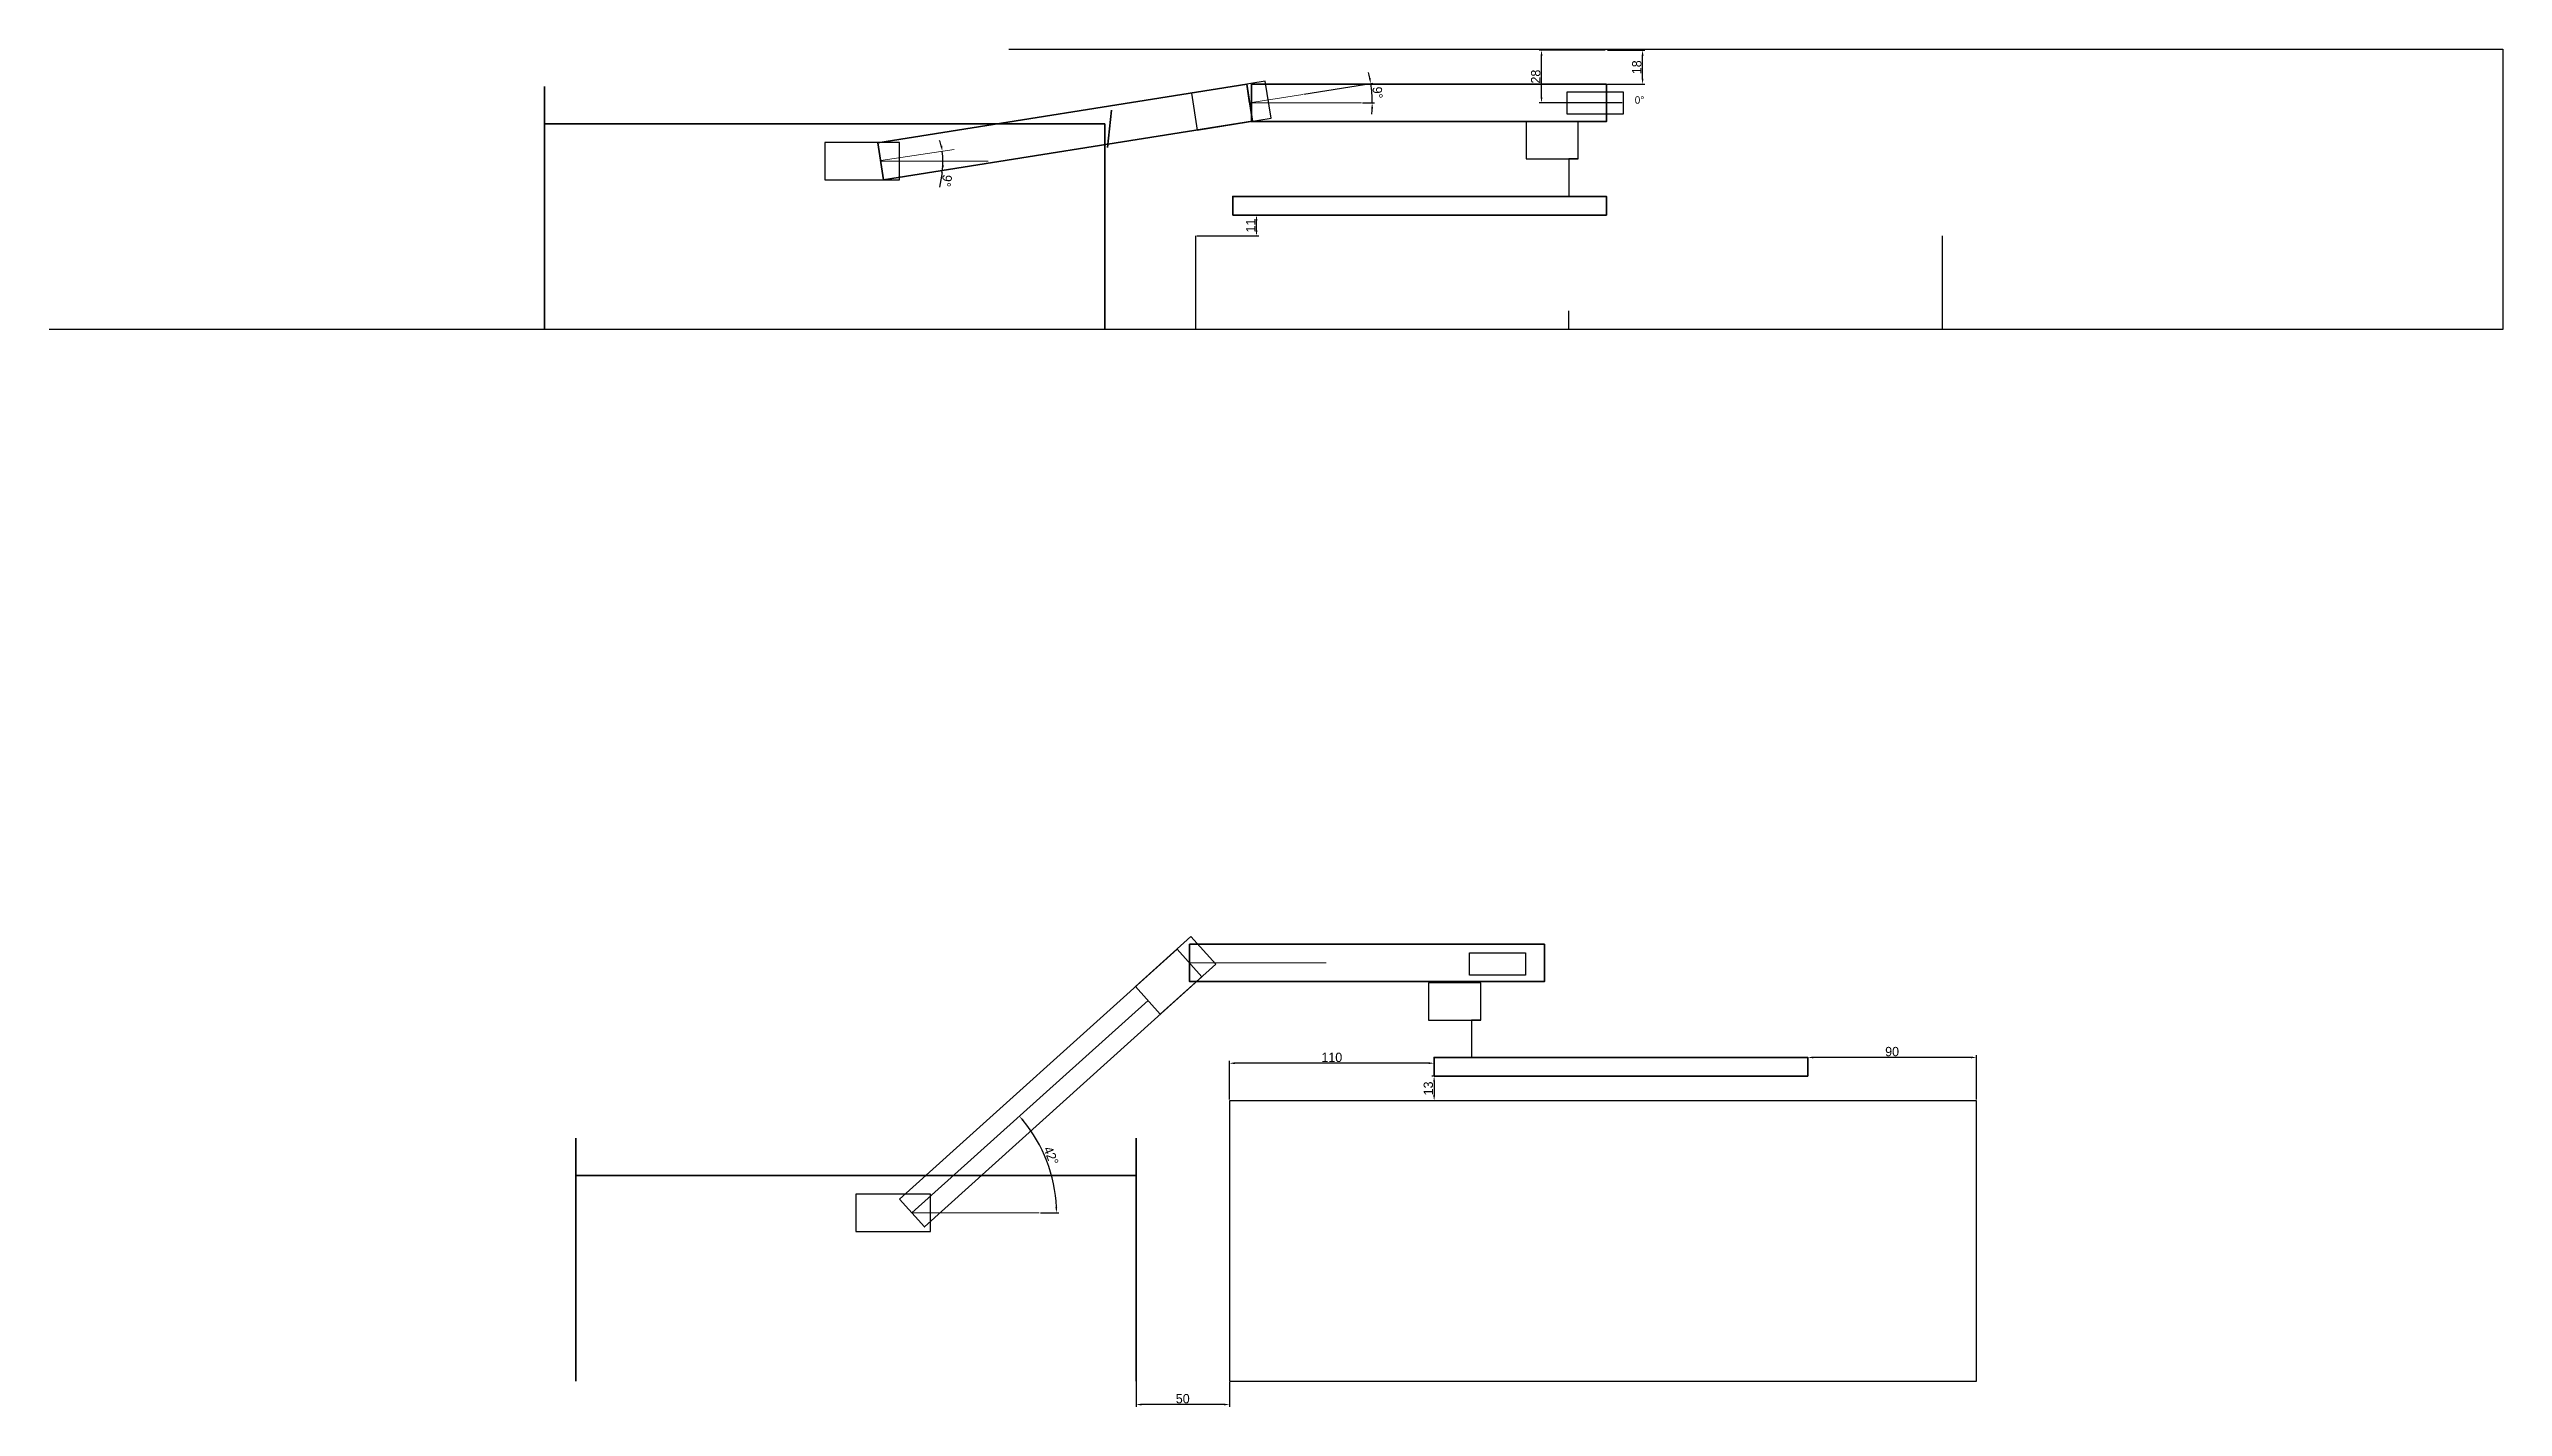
# Model space of a CAD drawing. Header units: millimetres. Extents: x 1146 to 3032, y -1371 to 748.
# Drawn here: x 1146 to 2460, y -1371 to -644 of the extents above; entities that cross this region are included whole.
import ezdxf

# ---------------------------------------------------------------- set-up
doc = ezdxf.new("R2010")
doc.units = ezdxf.units.MM
doc.header["$LTSCALE"] = 3
for name, color, linetype, lineweight in [('Arm', 51, 'Continuous', 35), ('Dim', 7, 'Continuous', 18), ('Robot', 141, 'Continuous', 35), ('Servo Angles', 201, 'Continuous', 18), ('Servos', 91, 'Continuous', 30), ('Setup', 31, 'Continuous', 30), ('Tray', 211, 'Continuous', 35)]:
    doc.layers.add(name, color=color, linetype=linetype, lineweight=lineweight)
doc.dimstyles.new('Copy of ISO-25', dxfattribs={"dimtxt": 5, "dimasz": 3, "dimexe": 1.25, "dimexo": 0.625, "dimtad": 1, "dimdec": 0, "dimdsep": 46, "dimtxsty": 'Standard', "dimcen": 2.5, "dimadec": 0, "dimazin": 0, "dimtfac": 1, "dimtdec": 0, "dimtmove": 0, "dimatfit": 3, "dimfxl": 1, "dimfrac": 2, "dimarcsym": 0})

msp = doc.modelspace()

# ---------------------------------------------------------------- texts
at = {"layer": 'Servo Angles', "insert": (1994.7, -669.5), "char_height": 4, "attachment_point": 1}
msp.add_mtext_dynamic_manual_height_columns('0°', width=25.987, gutter_width=12.5, heights=[0], dxfattribs=at)

# ---------------------------------------------------------------- blocks, each defined once
blk = doc.blocks.new('*D22')
at = {"layer": 'Defpoints', "color": 0, "transparency": 16777216}
for p in [(1727.7, -1337.2), (1777.7, -1357.2), (1727.7, -1369.8)]:
    blk.add_point(p, dxfattribs=at)
at = {"layer": 'Dim', "color": 0, "lineweight": -2, "transparency": 16777216}
for p, q in [((1727.7, -1337.9), (1727.7, -1371.1)), ((1777.7, -1357.9), (1777.7, -1371.1)), ((1774.7, -1369.8), (1730.7, -1369.8))]:
    blk.add_line(p, q, dxfattribs=at)
at = {"layer": 'Dim', "color": 0, "transparency": 16777216}
for points in [[(1730.7, -1369.3), (1730.7, -1370.3), (1727.7, -1369.8)], [(1774.7, -1369.3), (1774.7, -1370.3), (1777.7, -1369.8)]]:
    blk.add_solid(points, dxfattribs=at)
at = {"layer": 'Dim', "color": 0, "transparency": 16777216, "insert": (1752.7, -1366.7), "char_height": 5, "attachment_point": 5}
blk.add_mtext('50', dxfattribs=at)
blk = doc.blocks.new('*D23')
at = {"layer": 'Defpoints', "color": 0, "transparency": 16777216}
for p in [(1777.7, -1187.1), (1887.3, -1184), (1777.7, -1207.2)]:
    blk.add_point(p, dxfattribs=at)
at = {"layer": 'Dim', "color": 0, "lineweight": -2, "transparency": 16777216}
for p, q in [((1777.7, -1206.6), (1777.7, -1185.9)), ((1884.3, -1187.1), (1780.7, -1187.1)), ((1887.3, -1184.6), (1887.3, -1188.4))]:
    blk.add_line(p, q, dxfattribs=at)
at = {"layer": 'Dim', "color": 0, "transparency": 16777216}
for points in [[(1780.7, -1186.6), (1780.7, -1187.6), (1777.7, -1187.1)], [(1884.3, -1186.6), (1884.3, -1187.6), (1887.3, -1187.1)]]:
    blk.add_solid(points, dxfattribs=at)
at = {"layer": 'Dim', "color": 0, "transparency": 16777216, "insert": (1832.5, -1184), "char_height": 5, "attachment_point": 5}
blk.add_mtext('110', dxfattribs=at)
blk = doc.blocks.new('*D24')
at = {"layer": 'Defpoints', "color": 0, "transparency": 16777216}
for p in [(2087.3, -1184), (2087.3, -1184), (2177.7, -1207.2)]:
    blk.add_point(p, dxfattribs=at)
at = {"layer": 'Dim', "color": 0, "lineweight": -2, "transparency": 16777216}
for p, q in [((2087.3, -1184.6), (2087.3, -1185.3)), ((2174.7, -1184), (2090.3, -1184)), ((2177.7, -1206.6), (2177.7, -1182.8))]:
    blk.add_line(p, q, dxfattribs=at)
at = {"layer": 'Dim', "color": 0, "transparency": 16777216}
for points in [[(2090.3, -1183.5), (2090.3, -1184.5), (2087.3, -1184)], [(2174.7, -1183.5), (2174.7, -1184.5), (2177.7, -1184)]]:
    blk.add_solid(points, dxfattribs=at)
at = {"layer": 'Dim', "color": 0, "transparency": 16777216, "insert": (2132.5, -1180.9), "char_height": 5, "attachment_point": 5}
blk.add_mtext('90', dxfattribs=at)
blk = doc.blocks.new('*D30')
at = {"layer": 'Defpoints', "color": 0, "transparency": 16777216}
for p in [(1734.1, -1153.5), (1682.8, -1248.5), (1607.7, -1267.2), (1607.7, -1267.2), (1675.9, -1267.2)]:
    blk.add_point(p, dxfattribs=at)
at = {"layer": 'Servo Angles', "color": 0, "lineweight": -2, "transparency": 16777216}
blk.add_line((1676.5, -1267.2), (1686.4, -1267.2), dxfattribs=at)
blk.add_arc((1607.7, -1267.2), 77.4, 2.2214, 39.7786, dxfattribs=at)
at = {"layer": 'Servo Angles', "color": 0, "transparency": 16777216}
for points in [[(1666.8, -1218), (1667.6, -1217.4), (1665.2, -1215.4)], [(1685.5, -1264.2), (1684.5, -1264.2), (1685.1, -1267.2)]]:
    blk.add_solid(points, dxfattribs=at)
at = {"layer": 'Servo Angles', "color": 0, "transparency": 16777216, "insert": (1682.2, -1236.6), "char_height": 5, "attachment_point": 5, "rotation": 292.3527}
blk.add_mtext('42°', dxfattribs=at)
blk = doc.blocks.new('*D47')
at = {"layer": 'Defpoints', "color": 0, "transparency": 16777216}
for p in [(1887.3, -1194), (1887.3, -1207.2), (1887.3, -1207.2)]:
    blk.add_point(p, dxfattribs=at)
at = {"layer": 'Dim', "color": 0, "lineweight": -2, "transparency": 16777216}
for p, q in [((1886.7, -1194), (1886, -1194)), ((1886.7, -1207.2), (1886, -1207.2)), ((1887.3, -1197), (1887.3, -1204.2))]:
    blk.add_line(p, q, dxfattribs=at)
at = {"layer": 'Dim', "color": 0, "transparency": 16777216}
for points in [[(1886.8, -1197), (1887.8, -1197), (1887.3, -1194)], [(1886.8, -1204.2), (1887.8, -1204.2), (1887.3, -1207.2)]]:
    blk.add_solid(points, dxfattribs=at)
at = {"layer": 'Dim', "color": 0, "transparency": 16777216, "insert": (1884.2, -1200.6), "char_height": 5, "attachment_point": 5, "rotation": 90}
blk.add_mtext('13', dxfattribs=at)
blk = doc.blocks.new('*D1')
at = {"layer": 'Defpoints', "color": 0, "transparency": 16777216}
for p in [(1779.5, -733.1), (1792.2, -733.1), (1759.5, -744.3)]:
    blk.add_point(p, dxfattribs=at)
at = {"layer": 'Dim', "color": 0, "lineweight": -2, "transparency": 16777216}
for p, q in [((1780.2, -733.1), (1793.5, -733.1)), ((1760.2, -744.3), (1793.5, -744.3)), ((1792.2, -741.3), (1792.2, -736.1))]:
    blk.add_line(p, q, dxfattribs=at)
at = {"layer": 'Dim', "color": 0, "transparency": 16777216}
for points in [[(1791.7, -736.1), (1792.7, -736.1), (1792.2, -733.1)], [(1791.7, -741.3), (1792.7, -741.3), (1792.2, -744.3)]]:
    blk.add_solid(points, dxfattribs=at)
at = {"layer": 'Dim', "color": 0, "transparency": 16777216, "insert": (1789.1, -738.7), "char_height": 5, "attachment_point": 5, "rotation": 90}
blk.add_mtext('11', dxfattribs=at)
blk = doc.blocks.new('*D2')
at = {"layer": 'Defpoints', "color": 0, "transparency": 16777216}
for p in [(1979.5, -644.9), (1998.9, -644.9), (1979.5, -663.1)]:
    blk.add_point(p, dxfattribs=at)
at = {"layer": 'Dim', "color": 0, "lineweight": -2, "transparency": 16777216}
for p, q in [((1980.1, -644.9), (2000.1, -644.9)), ((1998.9, -660.1), (1998.9, -647.9)), ((1980.1, -663.1), (2000.1, -663.1))]:
    blk.add_line(p, q, dxfattribs=at)
at = {"layer": 'Dim', "color": 0, "transparency": 16777216}
for points in [[(1998.4, -647.9), (1999.4, -647.9), (1998.9, -644.9)], [(1998.4, -660.1), (1999.4, -660.1), (1998.9, -663.1)]]:
    blk.add_solid(points, dxfattribs=at)
at = {"layer": 'Dim', "color": 0, "transparency": 16777216, "insert": (1995.8, -654), "char_height": 5, "attachment_point": 5, "rotation": 90}
blk.add_mtext('18', dxfattribs=at)
blk = doc.blocks.new('*D28')
at = {"layer": 'Defpoints', "color": 0, "transparency": 16777216}
for p in [(1591, -703.9), (1591, -704.3), (1624.2, -700.7), (1630.4, -698), (1648.6, -704.3)]:
    blk.add_point(p, dxfattribs=at)
at = {"layer": 'Servo Angles', "color": 0, "lineweight": -2, "transparency": 16777216}
blk.add_line((1623.9, -710.3), (1622.5, -718.1), dxfattribs=at)
for start, end in [(13.3534, 18.1798), (350.3386, 360), (350.3472, 355.1736), (360, 8.527)]:
    blk.add_arc((1588.7, -704.3), 35.6, start, end, dxfattribs=at)
at = {"layer": 'Servo Angles', "color": 0, "transparency": 16777216}
for points in [[(1623.9, -696), (1622.9, -696.1), (1624, -699)], [(1623.7, -707.3), (1624.7, -707.3), (1624.4, -704.3)]]:
    blk.add_solid(points, dxfattribs=at)
at = {"layer": 'Servo Angles', "color": 0, "transparency": 16777216, "insert": (1626.3, -714.7), "char_height": 5, "attachment_point": 5, "rotation": 260.3386}
blk.add_mtext('9°', dxfattribs=at)
blk = doc.blocks.new('*D29')
at = {"layer": 'Defpoints', "color": 0, "transparency": 16777216}
for p in [(1817, -668.5), (1854, -669.6), (1788.5, -673), (1789.5, -673.1), (1848.4, -673.1)]:
    blk.add_point(p, dxfattribs=at)
at = {"layer": 'Servo Angles', "color": 0, "lineweight": -2, "transparency": 16777216}
for p, q in [((1817.6, -668.4), (1854.5, -662.5)), ((1849, -673.1), (1855.4, -673.1))]:
    blk.add_line(p, q, dxfattribs=at)
for start, end in [(11.5939, 14.1878), (0, 9), (354.8122, 357.4061)]:
    blk.add_arc((1787.9, -673.1), 66.3, start, end, dxfattribs=at)
at = {"layer": 'Servo Angles', "color": 0, "transparency": 16777216}
for points in [[(1853.3, -659.7), (1852.3, -659.9), (1853.3, -662.7)], [(1853.6, -676.1), (1854.6, -676.1), (1854.1, -673.1)]]:
    blk.add_solid(points, dxfattribs=at)
at = {"layer": 'Servo Angles', "color": 0, "transparency": 16777216, "insert": (1857, -667.6), "char_height": 5, "attachment_point": 5, "rotation": 274.5}
blk.add_mtext('9°', dxfattribs=at)
blk = doc.blocks.new('*D41')
at = {"layer": 'Defpoints', "color": 0, "transparency": 16777216}
for p in [(1944.8, -644.9), (1979.5, -644.9), (1988.5, -673.1)]:
    blk.add_point(p, dxfattribs=at)
at = {"layer": 'Dim', "color": 0, "lineweight": -2, "transparency": 16777216}
for p, q in [((1978.9, -644.9), (1943.6, -644.9)), ((1944.8, -670.1), (1944.8, -647.9)), ((1987.9, -673.1), (1943.6, -673.1))]:
    blk.add_line(p, q, dxfattribs=at)
at = {"layer": 'Dim', "color": 0, "transparency": 16777216}
for points in [[(1944.3, -647.9), (1945.3, -647.9), (1944.8, -644.9)], [(1944.3, -670.1), (1945.3, -670.1), (1944.8, -673.1)]]:
    blk.add_solid(points, dxfattribs=at)
at = {"layer": 'Dim', "color": 0, "transparency": 16777216, "insert": (1941.7, -659), "char_height": 5, "attachment_point": 5, "rotation": 90}
blk.add_mtext('28', dxfattribs=at)

# ---------------------------------------------------------------- dimensions: what is measured, and where the dimension line sits
at = {"layer": 'Dim'}
for base, p1, p2, picture, middle in [((1944.8, -644.9), (1988.5, -673.1), (1979.5, -644.9), '*D41', (1941.7, -659)), ((1998.9, -644.9), (1979.5, -663.1), (1979.5, -644.9), '*D2', (1995.8, -654)), ((1792.2, -733.1), (1759.5, -744.3), (1779.5, -733.1), '*D1', (1789.1, -738.7)), ((1887.3, -1207.2), (1887.3, -1194), (1887.3, -1207.2), '*D47', (1884.2, -1200.6))]:
    dim = msp.add_linear_dim(base=base, p1=p1, p2=p2, angle=90, dimstyle='Copy of ISO-25', dxfattribs=at)
    dim.commit()
    dim.dimension.update_dxf_attribs({"geometry": picture, "text_midpoint": middle})
for base, p1, p2, picture, middle in [((1777.7, -1187.1), (1887.3, -1184), (1777.7, -1207.2), '*D23', (1832.5, -1184)), ((2087.3, -1184), (2177.7, -1207.2), (2087.3, -1184), '*D24', (2132.5, -1180.9)), ((1727.7, -1369.8), (1777.7, -1357.2), (1727.7, -1337.2), '*D22', (1752.7, -1366.7))]:
    dim = msp.add_linear_dim(base=base, p1=p1, p2=p2, dimstyle='Copy of ISO-25', dxfattribs=at)
    dim.commit()
    dim.dimension.update_dxf_attribs({"geometry": picture, "text_midpoint": middle})
at = {"layer": 'Servo Angles'}
for base, line1, line2, picture, middle in [((1854, -669.6), ((1789.5, -673.1), (1848.4, -673.1)), ((1788.5, -673), (1817, -668.5)), '*D29', (1857, -667.6)), ((1624.2, -700.7), ((1591, -704.3), (1648.6, -704.3)), ((1591, -703.9), (1630.4, -698)), '*D28', (1626.3, -714.7))]:
    dim = msp.add_angular_dim_2l(base=base, line1=line1, line2=line2, dimstyle='Copy of ISO-25', dxfattribs=at)
    dim.commit()
    dim.dimension.update_dxf_attribs({"geometry": picture, "text_midpoint": middle})
dim = msp.add_angular_dim_2l(base=(1682.8, -1248.5), line1=((1607.7, -1267.2), (1675.9, -1267.2)), line2=((1607.7, -1267.2), (1734.1, -1153.5)), dimstyle='Copy of ISO-25', dxfattribs=at)
dim.commit()
dim.dimension.update_dxf_attribs({"geometry": '*D30', "text_midpoint": (1679.3, -1237.8), "dimtype": 162})

# ---------------------------------------------------------------- linework, layer by layer
at = {"layer": 'Arm'}
for p, q in [((1964.5, -703.1), (1959.5, -703.1)), ((1912.3, -1164), (1907.3, -1164))]:
    msp.add_line(p, q, dxfattribs=at)
for points in [[(1589.4, -694.4), (1787, -663.1), (1790.1, -682.9), (1592.5, -714.2)], [(1789.5, -663.1), (1979.5, -663.1), (1979.5, -683.1), (1789.5, -683.1)], [(1779.5, -733.1), (1779.5, -723.1), (1979.5, -723.1), (1979.5, -733.1), (1959.5, -733.1)], [(1601, -1259.8), (1749.7, -1126), (1763, -1140.8), (1614.4, -1274.7)], [(1756.4, -1123.4), (1946.3, -1123.4), (1946.3, -1143.4), (1756.4, -1143.4)], [(2087.3, -1194), (2087.3, -1184), (1887.3, -1184), (1887.3, -1194), (1907.3, -1194)]]:
    msp.add_lwpolyline(points, close=True, dxfattribs=at)
at = {"layer": 'Dim'}
msp.add_line((1756.4, -1133.4), (1829.5, -1133.4), dxfattribs=at)
at = {"layer": 'Robot'}
for p, q in [((1411, -684.3), (1411, -794.3)), ((1711, -684.3), (1411, -684.3)), ((1711, -794.3), (1711, -684.3))]:
    msp.add_line(p, q, dxfattribs=at)
msp.add_lwpolyline([(1727.7, -1357.2), (1727.7, -1247.2), (1427.7, -1247.2), (1427.7, -1357.2)], dxfattribs=at)
at = {"layer": 'Servo Angles'}
for p, q in [((1788.5, -673), (1817, -668.5)), ((1789.5, -673.1), (1848.4, -673.1)), ((1591, -703.9), (1630.4, -698)), ((1591, -704.3), (1648.6, -704.3)), ((1607.7, -1267.2), (1734.1, -1153.5)), ((1607.7, -1267.2), (1675.9, -1267.2))]:
    msp.add_line(p, q, dxfattribs=at)
at = {"layer": 'Servos'}
for p, q in [((1788.5, -673), (1787, -663.1)), ((1601, -704.3), (1601, -694.3)), ((1959.5, -703.1), (1959.5, -723.1)), ((1907.3, -1164), (1907.3, -1184)), ((1617.7, -1267.2), (1617.7, -1257.2))]:
    msp.add_line(p, q, dxfattribs=at)
for points in [[(1760.5, -687.6), (1800, -681.3), (1796.8, -661.5), (1757.3, -667.8)], [(1958.5, -667.1), (1988.5, -667.1), (1988.5, -679.1), (1958.5, -679.1)], [(1936.5, -703.1), (1964.5, -703.1), (1964.5, -683.1), (1936.5, -683.1)], [(1561, -714.3), (1601, -714.3), (1601, -694.3), (1561, -694.3)], [(1740.7, -1160.9), (1770.5, -1134.1), (1757.1, -1119.3), (1727.4, -1146)], [(1906.2, -1128), (1936.2, -1128), (1936.2, -1140), (1906.2, -1140)], [(1884.3, -1164), (1912.3, -1164), (1912.3, -1144), (1884.3, -1144)], [(1577.7, -1277.2), (1617.7, -1277.2), (1617.7, -1257.2), (1577.7, -1257.2)]]:
    msp.add_lwpolyline(points, close=True, dxfattribs=at)
at = {"layer": 'Setup'}
for p, q in [((1759.5, -744.3), (1759.5, -794.3)), ((1959.5, -794.3), (1959.5, -784.3))]:
    msp.add_line(p, q, dxfattribs=at)
for points in [[(1659.5, -644.3), (2459.5, -644.3), (2459.5, -794.3), (2159.5, -794.3), (2159.5, -744.3)], [(2159.5, -794.3), (1959.5, -794.3), (1759.5, -794.3), (1145.7, -794.3)]]:
    msp.add_lwpolyline(points, dxfattribs=at)
msp.add_lwpolyline([(1777.7, -1357.2), (2177.7, -1357.2), (2177.7, -1207.2), (1777.7, -1207.2)], close=True, dxfattribs=at)
at = {"layer": 'Tray'}
for p, q in [((1411, -684.3), (1411, -664.3)), ((1712.4, -696.9), (1714.5, -677)), ((1427.7, -1247.2), (1427.7, -1227.2)), ((1727.7, -1247.2), (1727.7, -1227.2))]:
    msp.add_line(p, q, dxfattribs=at)

msp.set_redraw_order([(e.dxf.handle, doc.entitydb.next_handle()) for e in msp.query("TEXT MTEXT ATTDEF DIMENSION ARC_DIMENSION")])  # texts and dimensions are drawn at this point

doc.saveas('drawing.dxf')
